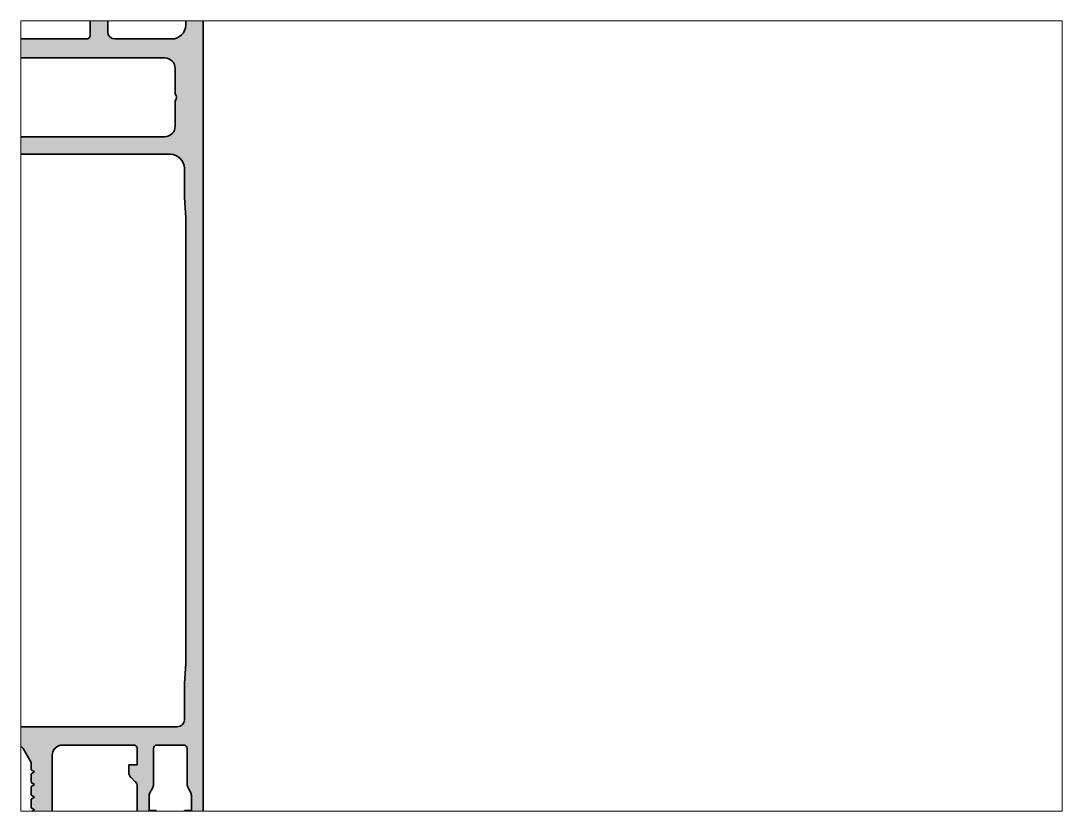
# Paper-space layout 'CatXmedia Arial 1zu2' of a CAD drawing. Header units: millimetres. Extents: x 26 to 231, y 20 to 176.
# The model-space entities are those that its viewports show. They can reach past a viewport. Long polylines and large blocks are cut down to what shows.
import ezdxf

# ---------------------------------------------------------------- set-up
doc = ezdxf.new("R2010")
doc.units = ezdxf.units.MM
doc.layers.get('0').update_dxf_attribs({"color": 18, "true_color": 0x000000})
doc.layers.add('0S-Alu hatch', color=253, linetype='Continuous', lineweight=25, true_color=0xadadad)
doc.layers.add('S03_AL_Kontur', color=7, linetype='Continuous', lineweight=35, true_color=0xffffff)

msp = doc.modelspace()

# ---------------------------------------------------------------- hatches: boundary and pattern name
at = {"layer": '0S-Alu hatch', "extrusion": (0, 0, -1)}
h = msp.add_hatch(color=256, dxfattribs=at)
h.paths.add_polyline_path([(-5.9, 183), (-5.87, 183), (-5.84, 183), (-5.81, 183), (-5.77, 183.01), (-5.74, 183.01), (-5.71, 183.02), (-5.68, 183.03), (-5.64, 183.03), (-5.61, 183.04), (-5.58, 183.05), (-5.55, 183.06), (-5.52, 183.08), (-5.49, 183.09), (-5.46, 183.1), (-5.43, 183.12), (-5.4, 183.13), (-4.25, 183.8), (-2.75, 183.8), (-2.75, 183), (-2.25, 183), (-1.4, 183.85), (-1.39, 183.86), (-1.38, 183.87), (-1.37, 183.88), (-1.36, 183.89), (-1.36, 183.9), (-1.35, 183.91), (-1.34, 183.92), (-1.33, 183.93), (-1.33, 183.94), (-1.32, 183.95), (-1.32, 183.96), (-1.31, 183.97), (-1.3, 183.98), (-1.3, 183.99), (-1.29, 184), (-1.29, 184.02), (-1.28, 184.03), (-1.28, 184.04), (-1.28, 184.05), (-1.27, 184.06), (-1.27, 184.07), (-1.26, 184.09), (-1.26, 184.1), (-1.26, 184.11), (-1.26, 184.12), (-1.26, 184.13), (-1.25, 184.15), (-1.25, 184.16), (-1.25, 184.17), (-1.25, 184.18), (-1.25, 184.2), (-1.25, 184.21), (-1.25, 185), (-1.25, 185.02), (-1.25, 185.04), (-1.25, 185.07), (-1.25, 185.09), (-1.26, 185.11), (-1.26, 185.14), (-1.26, 185.16), (-1.27, 185.18), (-1.27, 185.21), (-1.28, 185.23), (-1.28, 185.25), (-1.29, 185.28), (-1.3, 185.3), (-1.3, 185.32), (-1.31, 185.34), (-1.32, 185.37), (-1.33, 185.39), (-1.34, 185.41), (-1.35, 185.44), (-1.36, 185.46), (-1.37, 185.48), (-1.39, 185.5), (-1.4, 185.53), (-1.41, 185.55), (-1.43, 185.57), (-1.44, 185.59), (-1.46, 185.61), (-1.47, 185.63), (-1.49, 185.65), (-1.51, 185.67), (-1.52, 185.69), (-1.54, 185.71), (-1.56, 185.73), (-1.58, 185.74), (-1.6, 185.76), (-1.62, 185.78), (-1.64, 185.79), (-1.66, 185.81), (-1.68, 185.82), (-1.7, 185.84), (-1.72, 185.85), (-1.75, 185.86), (-1.77, 185.88), (-1.79, 185.89), (-1.81, 185.9), (-1.84, 185.91), (-1.86, 185.92), (-1.88, 185.93), (-1.91, 185.94), (-1.93, 185.95), (-1.95, 185.95), (-1.97, 185.96), (-2, 185.97), (-2.02, 185.97), (-2.04, 185.98), (-2.07, 185.98), (-2.09, 185.99), (-2.11, 185.99), (-2.14, 185.99), (-2.16, 186), (-2.18, 186), (-2.21, 186), (-2.23, 186), (-2.25, 186), (-35.25, 186), (-35.27, 186), (-35.29, 186), (-35.32, 186), (-35.34, 186), (-35.36, 185.99), (-35.39, 185.99), (-35.41, 185.99), (-35.43, 185.98), (-35.46, 185.98), (-35.48, 185.97), (-35.5, 185.97), (-35.53, 185.96), (-35.55, 185.95), (-35.57, 185.95), (-35.59, 185.94), (-35.62, 185.93), (-35.64, 185.92), (-35.66, 185.91), (-35.69, 185.9), (-35.71, 185.89), (-35.73, 185.88), (-35.75, 185.86), (-35.78, 185.85), (-35.8, 185.84), (-35.82, 185.82), (-35.84, 185.81), (-35.86, 185.79), (-35.88, 185.78), (-35.9, 185.76), (-35.92, 185.74), (-35.94, 185.73), (-35.96, 185.71), (-35.98, 185.69), (-35.99, 185.67), (-36.01, 185.65), (-36.03, 185.63), (-36.04, 185.61), (-36.06, 185.59), (-36.07, 185.57), (-36.09, 185.55), (-36.1, 185.53), (-36.11, 185.5), (-36.13, 185.48), (-36.14, 185.46), (-36.15, 185.44), (-36.16, 185.41), (-36.17, 185.39), (-36.18, 185.37), (-36.19, 185.34), (-36.2, 185.32), (-36.2, 185.3), (-36.21, 185.28), (-36.22, 185.25), (-36.22, 185.23), (-36.23, 185.21), (-36.23, 185.18), (-36.24, 185.16), (-36.24, 185.14), (-36.24, 185.11), (-36.25, 185.09), (-36.25, 185.07), (-36.25, 185.04), (-36.25, 185.02), (-36.25, 185), (-36.25, 6.5), (-36.25, 6.49), (-36.25, 6.48), (-36.25, 6.47), (-36.25, 6.46), (-36.25, 6.44), (-36.25, 6.43), (-36.24, 6.42), (-36.24, 6.41), (-36.24, 6.4), (-36.24, 6.39), (-36.23, 6.37), (-36.23, 6.36), (-36.23, 6.35), (-36.22, 6.34), (-36.22, 6.33), (-36.21, 6.32), (-36.21, 6.3), (-36.21, 6.29), (-36.2, 6.28), (-36.19, 6.27), (-36.19, 6.26), (-36.18, 6.25), (-36.18, 6.24), (-36.17, 6.23), (-36.16, 6.22), (-36.15, 6.21), (-36.15, 6.19), (-36.14, 6.18), (-36.13, 6.17), (-36.12, 6.17), (-36.11, 6.16), (-36.1, 6.15), (-36.09, 6.14), (-36.08, 6.13), (-36.08, 6.12), (-36.07, 6.11), (-36.06, 6.1), (-36.04, 6.1), (-36.03, 6.09), (-36.02, 6.08), (-36.01, 6.07), (-36, 6.07), (-35.99, 6.06), (-35.98, 6.06), (-35.97, 6.05), (-35.96, 6.04), (-35.95, 6.04), (-35.93, 6.04), (-35.92, 6.03), (-35.91, 6.03), (-35.9, 6.02), (-35.89, 6.02), (-35.88, 6.02), (-35.86, 6.01), (-35.85, 6.01), (-35.84, 6.01), (-35.83, 6.01), (-35.82, 6), (-35.81, 6), (-35.79, 6), (-35.78, 6), (-35.77, 6), (-35.76, 6), (-35.75, 6), (-34.05, 6), (-34.04, 6), (-34.03, 6), (-34.02, 6), (-34.01, 6), (-33.99, 6), (-33.98, 6), (-33.97, 6.01), (-33.96, 6.01), (-33.95, 6.01), (-33.94, 6.01), (-33.92, 6.02), (-33.91, 6.02), (-33.9, 6.02), (-33.89, 6.03), (-33.88, 6.03), (-33.87, 6.04), (-33.85, 6.04), (-33.84, 6.04), (-33.83, 6.05), (-33.82, 6.06), (-33.81, 6.06), (-33.8, 6.07), (-33.79, 6.07), (-33.78, 6.08), (-33.77, 6.09), (-33.76, 6.1), (-33.74, 6.1), (-33.73, 6.11), (-33.72, 6.12), (-33.72, 6.13), (-33.71, 6.14), (-33.7, 6.15), (-33.69, 6.16), (-33.68, 6.17), (-33.67, 6.17), (-33.66, 6.18), (-33.65, 6.19), (-33.65, 6.21), (-33.64, 6.22), (-33.63, 6.23), (-33.62, 6.24), (-33.62, 6.25), (-33.61, 6.26), (-33.61, 6.27), (-33.6, 6.28), (-33.59, 6.29), (-33.59, 6.3), (-33.59, 6.32), (-33.58, 6.33), (-33.58, 6.34), (-33.57, 6.35), (-33.57, 6.36), (-33.57, 6.37), (-33.56, 6.39), (-33.56, 6.4), (-33.56, 6.41), (-33.56, 6.42), (-33.55, 6.43), (-33.55, 6.44), (-33.55, 6.46), (-33.55, 6.47), (-33.55, 6.48), (-33.55, 6.49), (-33.55, 6.5), (-33.55, 7.2), (-34.55, 7.2), (-34.55, 9.32), (-34.55, 9.36), (-34.55, 9.39), (-34.55, 9.42), (-34.54, 9.45), (-34.54, 9.49), (-34.53, 9.52), (-34.52, 9.55), (-34.52, 9.58), (-34.51, 9.62), (-34.5, 9.65), (-34.49, 9.68), (-34.47, 9.71), (-34.46, 9.74), (-34.45, 9.77), (-34.43, 9.8), (-34.42, 9.82), (-34.08, 10.4), (-34.07, 10.43), (-34.05, 10.46), (-34.04, 10.49), (-34.03, 10.52), (-34.01, 10.55), (-34, 10.58), (-33.99, 10.61), (-33.98, 10.64), (-33.98, 10.67), (-33.97, 10.71), (-33.96, 10.74), (-33.96, 10.77), (-33.95, 10.8), (-33.95, 10.84), (-33.95, 10.87), (-33.95, 10.9), (-33.95, 16), (-33.95, 16.01), (-33.95, 16.02), (-33.95, 16.03), (-33.95, 16.04), (-33.95, 16.06), (-33.95, 16.07), (-33.94, 16.08), (-33.94, 16.09), (-33.94, 16.1), (-33.94, 16.11), (-33.93, 16.13), (-33.93, 16.14), (-33.93, 16.15), (-33.92, 16.16), (-33.92, 16.17), (-33.91, 16.18), (-33.91, 16.2), (-33.91, 16.21), (-33.9, 16.22), (-33.89, 16.23), (-33.89, 16.24), (-33.88, 16.25), (-33.88, 16.26), (-33.87, 16.27), (-33.86, 16.28), (-33.85, 16.29), (-33.85, 16.31), (-33.84, 16.32), (-33.83, 16.33), (-33.82, 16.33), (-33.81, 16.34), (-33.8, 16.35), (-33.79, 16.36), (-33.78, 16.37), (-33.78, 16.38), (-33.77, 16.39), (-33.76, 16.4), (-33.74, 16.4), (-33.73, 16.41), (-33.72, 16.42), (-33.71, 16.43), (-33.7, 16.43), (-33.69, 16.44), (-33.68, 16.44), (-33.67, 16.45), (-33.66, 16.46), (-33.65, 16.46), (-33.63, 16.46), (-33.62, 16.47), (-33.61, 16.47), (-33.6, 16.48), (-33.59, 16.48), (-33.58, 16.48), (-33.56, 16.49), (-33.55, 16.49), (-33.54, 16.49), (-33.53, 16.49), (-33.52, 16.5), (-33.51, 16.5), (-33.49, 16.5), (-33.48, 16.5), (-33.47, 16.5), (-33.46, 16.5), (-33.45, 16.5), (-29.65, 16.5), (-29.64, 16.5), (-29.63, 16.5), (-29.62, 16.5), (-29.61, 16.5), (-29.59, 16.5), (-29.58, 16.5), (-29.57, 16.49), (-29.56, 16.49), (-29.55, 16.49), (-29.54, 16.49), (-29.52, 16.48), (-29.51, 16.48), (-29.5, 16.48), (-29.49, 16.47), (-29.48, 16.47), (-29.47, 16.46), (-29.45, 16.46), (-29.44, 16.46), (-29.43, 16.45), (-29.42, 16.44), (-29.41, 16.44), (-29.4, 16.43), (-29.39, 16.43), (-29.38, 16.42), (-29.37, 16.41), (-29.36, 16.4), (-29.34, 16.4), (-29.33, 16.39), (-29.32, 16.38), (-29.32, 16.37), (-29.31, 16.36), (-29.3, 16.35), (-29.29, 16.34), (-29.28, 16.33), (-29.27, 16.33), (-29.26, 16.32), (-29.25, 16.31), (-29.25, 16.29), (-29.24, 16.28), (-29.23, 16.27), (-29.22, 16.26), (-29.22, 16.25), (-29.21, 16.24), (-29.21, 16.23), (-29.2, 16.22), (-29.19, 16.21), (-29.19, 16.2), (-29.19, 16.18), (-29.18, 16.17), (-29.18, 16.16), (-29.17, 16.15), (-29.17, 16.14), (-29.17, 16.13), (-29.16, 16.11), (-29.16, 16.1), (-29.16, 16.09), (-29.16, 16.08), (-29.15, 16.07), (-29.15, 16.06), (-29.15, 16.04), (-29.15, 16.03), (-29.15, 16.02), (-29.15, 16.01), (-29.15, 16), (-29.15, 10.88), (-29.15, 10.84), (-29.15, 10.81), (-29.15, 10.78), (-29.14, 10.75), (-29.14, 10.71), (-29.13, 10.68), (-29.12, 10.65), (-29.12, 10.62), (-29.11, 10.58), (-29.1, 10.55), (-29.09, 10.52), (-29.07, 10.49), (-29.06, 10.46), (-29.05, 10.43), (-29.03, 10.4), (-29.02, 10.38), (-28.68, 9.8), (-28.67, 9.77), (-28.65, 9.74), (-28.64, 9.71), (-28.63, 9.68), (-28.61, 9.65), (-28.6, 9.62), (-28.59, 9.59), (-28.58, 9.56), (-28.58, 9.53), (-28.57, 9.49), (-28.56, 9.46), (-28.56, 9.43), (-28.55, 9.4), (-28.55, 9.36), (-28.55, 9.33), (-28.55, 9.3), (-28.55, 7.2), (-29.55, 7.2), (-29.55, 6.5), (-29.55, 6.49), (-29.55, 6.48), (-29.55, 6.47), (-29.55, 6.46), (-29.55, 6.44), (-29.55, 6.43), (-29.54, 6.42), (-29.54, 6.41), (-29.54, 6.4), (-29.54, 6.39), (-29.53, 6.37), (-29.53, 6.36), (-29.53, 6.35), (-29.52, 6.34), (-29.52, 6.33), (-29.51, 6.32), (-29.51, 6.3), (-29.51, 6.29), (-29.5, 6.28), (-29.49, 6.27), (-29.49, 6.26), (-29.48, 6.25), (-29.48, 6.24), (-29.47, 6.23), (-29.46, 6.22), (-29.45, 6.21), (-29.45, 6.19), (-29.44, 6.18), (-29.43, 6.17), (-29.42, 6.17), (-29.41, 6.16), (-29.4, 6.15), (-29.39, 6.14), (-29.38, 6.13), (-29.38, 6.12), (-29.37, 6.11), (-29.36, 6.1), (-29.34, 6.1), (-29.33, 6.09), (-29.32, 6.08), (-29.31, 6.07), (-29.3, 6.07), (-29.29, 6.06), (-29.28, 6.06), (-29.27, 6.05), (-29.26, 6.04), (-29.25, 6.04), (-29.23, 6.04), (-29.22, 6.03), (-29.21, 6.03), (-29.2, 6.02), (-29.19, 6.02), (-29.18, 6.02), (-29.16, 6.01), (-29.15, 6.01), (-29.14, 6.01), (-29.13, 6.01), (-29.12, 6), (-29.11, 6), (-29.09, 6), (-29.08, 6), (-29.07, 6), (-29.06, 6), (-29.05, 6), (-27.35, 6), (-27.34, 6), (-27.33, 6), (-27.32, 6), (-27.31, 6), (-27.29, 6), (-27.28, 6), (-27.27, 6.01), (-27.26, 6.01), (-27.25, 6.01), (-27.24, 6.01), (-27.22, 6.02), (-27.21, 6.02), (-27.2, 6.02), (-27.19, 6.03), (-27.18, 6.03), (-27.17, 6.04), (-27.15, 6.04), (-27.14, 6.04), (-27.13, 6.05), (-27.12, 6.06), (-27.11, 6.06), (-27.1, 6.07), (-27.09, 6.07), (-27.08, 6.08), (-27.07, 6.09), (-27.06, 6.1), (-27.04, 6.1), (-27.03, 6.11), (-27.02, 6.12), (-27.02, 6.13), (-27.01, 6.14), (-27, 6.15), (-26.99, 6.16), (-26.98, 6.17), (-26.97, 6.17), (-26.96, 6.18), (-26.95, 6.19), (-26.95, 6.21), (-26.94, 6.22), (-26.93, 6.23), (-26.92, 6.24), (-26.92, 6.25), (-26.91, 6.26), (-26.91, 6.27), (-26.9, 6.28), (-26.89, 6.29), (-26.89, 6.3), (-26.89, 6.32), (-26.88, 6.33), (-26.88, 6.34), (-26.87, 6.35), (-26.87, 6.36), (-26.87, 6.37), (-26.86, 6.39), (-26.86, 6.4), (-26.86, 6.41), (-26.86, 6.42), (-26.85, 6.43), (-26.85, 6.44), (-26.85, 6.46), (-26.85, 6.47), (-26.85, 6.48), (-26.85, 6.49), (-26.85, 6.5), (-26.85, 10.59), (-26.85, 10.61), (-26.85, 10.63), (-26.85, 10.66), (-26.85, 10.68), (-26.84, 10.71), (-26.84, 10.73), (-26.84, 10.75), (-26.83, 10.78), (-26.83, 10.8), (-26.82, 10.83), (-26.81, 10.85), (-26.81, 10.87), (-26.8, 10.9), (-26.79, 10.92), (-26.78, 10.95), (-26.77, 10.97), (-26.76, 10.99), (-26.75, 11.01), (-26.74, 11.04), (-26.73, 11.06), (-26.72, 11.08), (-26.71, 11.1), (-26.69, 11.12), (-26.68, 11.14), (-26.67, 11.16), (-26.65, 11.18), (-26.64, 11.2), (-26.62, 11.22), (-26.61, 11.24), (-26.59, 11.26), (-26.57, 11.28), (-26.56, 11.29), (-25.94, 11.91), (-25.93, 11.92), (-25.91, 11.94), (-25.89, 11.96), (-25.88, 11.98), (-25.86, 12), (-25.85, 12.02), (-25.83, 12.04), (-25.82, 12.06), (-25.81, 12.08), (-25.79, 12.1), (-25.78, 12.12), (-25.77, 12.14), (-25.76, 12.16), (-25.75, 12.19), (-25.74, 12.21), (-25.73, 12.23), (-25.72, 12.25), (-25.71, 12.28), (-25.7, 12.3), (-25.69, 12.33), (-25.69, 12.35), (-25.68, 12.37), (-25.67, 12.4), (-25.67, 12.42), (-25.66, 12.45), (-25.66, 12.47), (-25.66, 12.49), (-25.65, 12.52), (-25.65, 12.54), (-25.65, 12.57), (-25.65, 12.59), (-25.65, 12.61), (-25.65, 13.7), (-26.85, 13.7), (-26.85, 16), (-26.85, 16.01), (-26.85, 16.02), (-26.85, 16.03), (-26.85, 16.04), (-26.85, 16.06), (-26.85, 16.07), (-26.84, 16.08), (-26.84, 16.09), (-26.84, 16.1), (-26.84, 16.11), (-26.83, 16.13), (-26.83, 16.14), (-26.83, 16.15), (-26.82, 16.16), (-26.82, 16.17), (-26.81, 16.18), (-26.81, 16.2), (-26.81, 16.21), (-26.8, 16.22), (-26.79, 16.23), (-26.79, 16.24), (-26.78, 16.25), (-26.78, 16.26), (-26.77, 16.27), (-26.76, 16.28), (-26.75, 16.29), (-26.75, 16.31), (-26.74, 16.32), (-26.73, 16.33), (-26.72, 16.33), (-26.71, 16.34), (-26.7, 16.35), (-26.69, 16.36), (-26.68, 16.37), (-26.68, 16.38), (-26.67, 16.39), (-26.66, 16.4), (-26.64, 16.4), (-26.63, 16.41), (-26.62, 16.42), (-26.61, 16.43), (-26.6, 16.43), (-26.59, 16.44), (-26.58, 16.44), (-26.57, 16.45), (-26.56, 16.46), (-26.55, 16.46), (-26.53, 16.46), (-26.52, 16.47), (-26.51, 16.47), (-26.5, 16.48), (-26.49, 16.48), (-26.48, 16.48), (-26.46, 16.49), (-26.45, 16.49), (-26.44, 16.49), (-26.43, 16.49), (-26.42, 16.5), (-26.41, 16.5), (-26.39, 16.5), (-26.38, 16.5), (-26.37, 16.5), (-26.36, 16.5), (-26.35, 16.5), (-16.25, 16.5), (-16.22, 16.5), (-16.18, 16.5), (-16.15, 16.5), (-16.12, 16.49), (-16.08, 16.49), (-16.05, 16.49), (-16.01, 16.48), (-15.98, 16.47), (-15.94, 16.47), (-15.91, 16.46), (-15.87, 16.45), (-15.84, 16.44), (-15.8, 16.43), (-15.77, 16.42), (-15.73, 16.41), (-15.7, 16.39), (-15.66, 16.38), (-15.63, 16.37), (-15.59, 16.35), (-15.56, 16.33), (-15.53, 16.31), (-15.49, 16.3), (-15.46, 16.28), (-15.43, 16.26), (-15.4, 16.23), (-15.37, 16.21), (-15.33, 16.19), (-15.3, 16.16), (-15.27, 16.14), (-15.25, 16.11), (-15.22, 16.09), (-15.19, 16.06), (-15.16, 16.03), (-15.14, 16), (-15.11, 15.98), (-15.09, 15.95), (-15.06, 15.92), (-15.04, 15.88), (-15.02, 15.85), (-14.99, 15.82), (-14.97, 15.79), (-14.95, 15.76), (-14.94, 15.72), (-14.92, 15.69), (-14.9, 15.66), (-14.88, 15.62), (-14.87, 15.59), (-14.86, 15.55), (-14.84, 15.52), (-14.83, 15.48), (-14.82, 15.45), (-14.81, 15.41), (-14.8, 15.38), (-14.79, 15.34), (-14.78, 15.31), (-14.78, 15.27), (-14.77, 15.24), (-14.76, 15.2), (-14.76, 15.17), (-14.76, 15.13), (-14.75, 15.1), (-14.75, 15.07), (-14.75, 15.03), (-14.75, 15), (-14.75, 0.3), (-14.75, 0.29), (-14.75, 0.29), (-14.75, 0.28), (-14.75, 0.27), (-14.75, 0.27), (-14.75, 0.26), (-14.75, 0.25), (-14.74, 0.25), (-14.74, 0.24), (-14.74, 0.23), (-14.74, 0.22), (-14.74, 0.22), (-14.74, 0.21), (-14.73, 0.2), (-14.73, 0.2), (-14.73, 0.19), (-14.73, 0.18), (-14.72, 0.18), (-14.72, 0.17), (-14.72, 0.16), (-14.71, 0.16), (-14.71, 0.15), (-14.71, 0.14), (-14.7, 0.14), (-14.7, 0.13), (-14.69, 0.12), (-14.69, 0.12), (-14.68, 0.11), (-14.68, 0.1), (-14.67, 0.1), (-14.67, 0.09), (-14.66, 0.09), (-14.66, 0.08), (-14.65, 0.08), (-14.65, 0.07), (-14.64, 0.07), (-14.63, 0.06), (-14.63, 0.06), (-14.62, 0.05), (-14.61, 0.05), (-14.61, 0.04), (-14.6, 0.04), (-14.59, 0.04), (-14.59, 0.03), (-14.58, 0.03), (-14.57, 0.03), (-14.57, 0.02), (-14.56, 0.02), (-14.55, 0.02), (-14.55, 0.02), (-14.54, 0.01), (-14.53, 0.01), (-14.53, 0.01), (-14.52, 0.01), (-14.51, 0.01), (-14.5, 0.01), (-14.5, 0), (-14.49, 0), (-14.48, 0), (-14.48, 0), (-14.47, 0), (-14.46, 0), (-14.46, 0), (-14.45, 0), (-13.25, 0), (-13.23, 0), (-13.21, 0), (-13.18, 0), (-13.16, 0), (-13.14, 0.01), (-13.11, 0.01), (-13.09, 0.01), (-13.07, 0.02), (-13.04, 0.02), (-13.02, 0.03), (-13, 0.03), (-12.97, 0.04), (-12.95, 0.05), (-12.93, 0.05), (-12.91, 0.06), (-12.88, 0.07), (-12.86, 0.08), (-12.84, 0.09), (-12.81, 0.1), (-12.79, 0.11), (-12.77, 0.12), (-12.75, 0.14), (-12.72, 0.15), (-12.7, 0.16), (-12.68, 0.18), (-12.66, 0.19), (-12.64, 0.21), (-12.62, 0.22), (-12.6, 0.24), (-12.58, 0.26), (-12.56, 0.27), (-12.54, 0.29), (-12.52, 0.31), (-12.51, 0.33), (-12.49, 0.35), (-12.47, 0.37), (-12.46, 0.39), (-12.44, 0.41), (-12.43, 0.43), (-12.41, 0.45), (-12.4, 0.47), (-12.39, 0.5), (-12.37, 0.52), (-12.36, 0.54), (-12.35, 0.56), (-12.34, 0.59), (-12.33, 0.61), (-12.32, 0.63), (-12.31, 0.66), (-12.3, 0.68), (-12.3, 0.7), (-12.29, 0.72), (-12.28, 0.75), (-12.28, 0.77), (-12.27, 0.79), (-12.27, 0.82), (-12.26, 0.84), (-12.26, 0.86), (-12.26, 0.89), (-12.25, 0.91), (-12.25, 0.93), (-12.25, 0.96), (-12.25, 0.98), (-12.25, 1), (-12.25, 3.7), (-11.75, 3.99), (-11.75, 5.21), (-12.25, 5.5), (-11.75, 5.79), (-11.75, 7.01), (-12.25, 7.3), (-11.75, 7.59), (-11.75, 8.81), (-12.25, 9.1), (-11.75, 9.39), (-11.75, 10.61), (-12.25, 10.9), (-11.75, 11.19), (-11.75, 12.41), (-12.25, 12.7), (-11.75, 12.99), (-11.75, 14.04), (-10.62, 16), (-10.6, 16.03), (-10.58, 16.05), (-10.56, 16.08), (-10.55, 16.11), (-10.53, 16.13), (-10.5, 16.16), (-10.48, 16.18), (-10.46, 16.2), (-10.44, 16.23), (-10.41, 16.25), (-10.39, 16.27), (-10.36, 16.29), (-10.33, 16.31), (-10.31, 16.33), (-10.28, 16.35), (-10.25, 16.37), (-10.22, 16.38), (-10.19, 16.4), (-10.16, 16.41), (-10.13, 16.42), (-10.1, 16.44), (-10.07, 16.45), (-10.04, 16.46), (-10, 16.47), (-9.97, 16.47), (-9.94, 16.48), (-9.91, 16.49), (-9.88, 16.49), (-9.84, 16.5), (-9.81, 16.5), (-9.78, 16.5), (-9.75, 16.5), (-9.72, 16.5), (-9.69, 16.5), (-9.66, 16.5), (-9.62, 16.49), (-9.59, 16.49), (-9.56, 16.48), (-9.53, 16.47), (-9.5, 16.47), (-9.46, 16.46), (-9.43, 16.45), (-9.4, 16.44), (-9.37, 16.42), (-9.34, 16.41), (-9.31, 16.4), (-9.28, 16.38), (-9.25, 16.37), (-9.22, 16.35), (-9.19, 16.33), (-9.17, 16.31), (-9.14, 16.29), (-9.11, 16.27), (-9.09, 16.25), (-9.06, 16.23), (-9.04, 16.2), (-9.02, 16.18), (-9, 16.16), (-8.97, 16.13), (-8.95, 16.11), (-8.94, 16.08), (-8.92, 16.05), (-8.9, 16.03), (-8.88, 16), (-7.75, 14.04), (-7.75, 12.09), (-7.25, 11.8), (-7.75, 11.51), (-7.75, 10.29), (-7.25, 10), (-7.75, 9.71), (-7.75, 8.49), (-7.25, 8.2), (-7.75, 7.91), (-7.75, 6.69), (-7.25, 6.4), (-7.75, 6.11), (-7.75, 4.89), (-7.25, 4.6), (-7.75, 4.31), (-7.75, 3.09), (-7.25, 2.8), (-7.25, 1), (-7.25, 0.98), (-7.25, 0.96), (-7.25, 0.93), (-7.25, 0.91), (-7.24, 0.89), (-7.24, 0.86), (-7.24, 0.84), (-7.23, 0.82), (-7.23, 0.79), (-7.22, 0.77), (-7.22, 0.75), (-7.21, 0.72), (-7.2, 0.7), (-7.2, 0.68), (-7.19, 0.66), (-7.18, 0.63), (-7.17, 0.61), (-7.16, 0.59), (-7.15, 0.56), (-7.14, 0.54), (-7.13, 0.52), (-7.11, 0.5), (-7.1, 0.47), (-7.09, 0.45), (-7.07, 0.43), (-7.06, 0.41), (-7.04, 0.39), (-7.03, 0.37), (-7.01, 0.35), (-6.99, 0.33), (-6.98, 0.31), (-6.96, 0.29), (-6.94, 0.27), (-6.92, 0.26), (-6.9, 0.24), (-6.88, 0.22), (-6.86, 0.21), (-6.84, 0.19), (-6.82, 0.18), (-6.8, 0.16), (-6.78, 0.15), (-6.75, 0.14), (-6.73, 0.12), (-6.71, 0.11), (-6.69, 0.1), (-6.66, 0.09), (-6.64, 0.08), (-6.62, 0.07), (-6.59, 0.06), (-6.57, 0.05), (-6.55, 0.05), (-6.53, 0.04), (-6.5, 0.03), (-6.48, 0.03), (-6.46, 0.02), (-6.43, 0.02), (-6.41, 0.01), (-6.39, 0.01), (-6.36, 0.01), (-6.34, 0), (-6.32, 0), (-6.29, 0), (-6.27, 0), (-6.25, 0), (-1.55, 0), (-1.54, 0), (-1.54, 0), (-1.53, 0), (-1.52, 0), (-1.52, 0), (-1.51, 0), (-1.5, 0), (-1.5, 0.01), (-1.49, 0.01), (-1.48, 0.01), (-1.47, 0.01), (-1.47, 0.01), (-1.46, 0.01), (-1.45, 0.02), (-1.45, 0.02), (-1.44, 0.02), (-1.43, 0.02), (-1.43, 0.03), (-1.42, 0.03), (-1.41, 0.03), (-1.41, 0.04), (-1.4, 0.04), (-1.39, 0.04), (-1.39, 0.05), (-1.38, 0.05), (-1.37, 0.06), (-1.37, 0.06), (-1.36, 0.07), (-1.35, 0.07), (-1.35, 0.08), (-1.34, 0.08), (-1.34, 0.09), (-1.33, 0.09), (-1.33, 0.1), (-1.32, 0.1), (-1.32, 0.11), (-1.31, 0.12), (-1.31, 0.12), (-1.3, 0.13), (-1.3, 0.14), (-1.29, 0.14), (-1.29, 0.15), (-1.29, 0.16), (-1.28, 0.16), (-1.28, 0.17), (-1.28, 0.18), (-1.27, 0.18), (-1.27, 0.19), (-1.27, 0.2), (-1.27, 0.2), (-1.26, 0.21), (-1.26, 0.22), (-1.26, 0.22), (-1.26, 0.23), (-1.26, 0.24), (-1.26, 0.25), (-1.25, 0.25), (-1.25, 0.26), (-1.25, 0.27), (-1.25, 0.27), (-1.25, 0.28), (-1.25, 0.29), (-1.25, 0.29), (-1.25, 0.3), (-1.25, 2.8), (-2.05, 3.6), (-2.65, 3.6), (-2.65, 2.4), (-5.25, 2.4), (-5.25, 6.85), (-5.25, 6.85), (-5.26, 6.85), (-5.26, 6.85), (-5.27, 6.86), (-5.27, 6.86), (-5.28, 6.86), (-5.28, 6.86), (-5.29, 6.86), (-5.29, 6.86), (-5.3, 6.87), (-5.3, 6.87), (-5.31, 6.87), (-5.31, 6.87), (-5.32, 6.88), (-5.32, 6.88), (-5.33, 6.88), (-5.33, 6.88), (-5.34, 6.89), (-5.34, 6.89), (-5.35, 6.89), (-5.35, 6.9), (-5.35, 6.9), (-5.36, 6.9), (-5.36, 6.91), (-5.37, 6.91), (-5.37, 6.92), (-5.38, 6.92), (-5.38, 6.92), (-5.38, 6.93), (-5.39, 6.93), (-5.39, 6.94), (-5.39, 6.94), (-5.4, 6.94), (-5.4, 6.95), (-5.4, 6.95), (-5.41, 6.96), (-5.41, 6.96), (-5.41, 6.97), (-5.42, 6.97), (-5.42, 6.98), (-5.42, 6.98), (-5.42, 6.99), (-5.43, 6.99), (-5.43, 7), (-5.43, 7), (-5.43, 7.01), (-5.43, 7.01), (-5.44, 7.02), (-5.44, 7.02), (-5.44, 7.03), (-5.44, 7.03), (-5.44, 7.04), (-5.44, 7.04), (-5.44, 7.05), (-5.45, 7.05), (-5.45, 7.06), (-5.45, 7.06), (-5.45, 7.07), (-5.45, 7.07), (-5.45, 7.08), (-5.45, 7.08), (-5.45, 7.09), (-5.45, 7.09), (-5.45, 7.1), (-5.45, 7.11), (-5.45, 7.11), (-5.45, 7.12), (-5.45, 7.12), (-5.45, 7.13), (-5.45, 7.13), (-5.45, 7.14), (-5.45, 7.14), (-5.45, 7.15), (-5.44, 7.15), (-5.44, 7.16), (-5.44, 7.16), (-5.44, 7.17), (-5.44, 7.17), (-5.44, 7.18), (-5.44, 7.18), (-5.43, 7.19), (-5.43, 7.19), (-5.43, 7.2), (-5.43, 7.2), (-5.43, 7.21), (-5.42, 7.21), (-5.42, 7.22), (-5.42, 7.22), (-5.42, 7.23), (-5.41, 7.23), (-5.41, 7.24), (-5.41, 7.24), (-5.4, 7.25), (-5.4, 7.25), (-5.4, 7.26), (-5.39, 7.26), (-5.39, 7.26), (-5.39, 7.27), (-5.38, 7.27), (-5.38, 7.28), (-5.38, 7.28), (-5.37, 7.28), (-5.37, 7.29), (-5.36, 7.29), (-5.36, 7.3), (-5.35, 7.3), (-5.35, 7.3), (-5.35, 7.31), (-5.34, 7.31), (-5.34, 7.31), (-5.33, 7.32), (-5.33, 7.32), (-5.32, 7.32), (-5.32, 7.32), (-5.31, 7.33), (-5.31, 7.33), (-5.3, 7.33), (-5.3, 7.33), (-5.29, 7.34), (-5.29, 7.34), (-5.28, 7.34), (-5.28, 7.34), (-5.27, 7.34), (-5.27, 7.34), (-5.26, 7.35), (-5.26, 7.35), (-5.25, 7.35), (-5.25, 7.35), (-5.25, 11.8), (-2.65, 11.8), (-2.65, 10.6), (-2.05, 10.6), (-1.25, 11.4), (-1.25, 27.1), (-1.26, 27.11), (-1.27, 27.12), (-1.28, 27.14), (-1.29, 27.15), (-1.3, 27.16), (-1.31, 27.17), (-1.32, 27.19), (-1.33, 27.2), (-1.34, 27.21), (-1.35, 27.23), (-1.36, 27.24), (-1.36, 27.26), (-1.37, 27.27), (-1.38, 27.29), (-1.39, 27.31), (-1.39, 27.32), (-1.4, 27.34), (-1.41, 27.35), (-1.41, 27.37), (-1.42, 27.39), (-1.42, 27.4), (-1.43, 27.42), (-1.43, 27.44), (-1.44, 27.46), (-1.44, 27.47), (-1.44, 27.49), (-1.44, 27.51), (-1.45, 27.53), (-1.45, 27.55), (-1.45, 27.56), (-1.45, 27.58), (-1.45, 27.6), (-1.45, 27.62), (-1.45, 27.64), (-1.45, 27.65), (-1.45, 27.67), (-1.44, 27.69), (-1.44, 27.71), (-1.44, 27.73), (-1.44, 27.74), (-1.43, 27.76), (-1.43, 27.78), (-1.42, 27.8), (-1.42, 27.81), (-1.41, 27.83), (-1.41, 27.85), (-1.4, 27.86), (-1.39, 27.88), (-1.39, 27.89), (-1.38, 27.91), (-1.37, 27.93), (-1.36, 27.94), (-1.36, 27.96), (-1.35, 27.97), (-1.34, 27.99), (-1.33, 28), (-1.32, 28.01), (-1.31, 28.03), (-1.3, 28.04), (-1.29, 28.05), (-1.28, 28.06), (-1.27, 28.08), (-1.26, 28.09), (-1.25, 28.1), (-1.25, 30), (-1.26, 30.01), (-1.27, 30.02), (-1.28, 30.04), (-1.29, 30.05), (-1.3, 30.06), (-1.31, 30.07), (-1.32, 30.09), (-1.33, 30.1), (-1.34, 30.11), (-1.35, 30.13), (-1.36, 30.14), (-1.36, 30.16), (-1.37, 30.17), (-1.38, 30.19), (-1.39, 30.21), (-1.39, 30.22), (-1.4, 30.24), (-1.41, 30.25), (-1.41, 30.27), (-1.42, 30.29), (-1.42, 30.3), (-1.43, 30.32), (-1.43, 30.34), (-1.44, 30.36), (-1.44, 30.37), (-1.44, 30.39), (-1.44, 30.41), (-1.45, 30.43), (-1.45, 30.45), (-1.45, 30.46), (-1.45, 30.48), (-1.45, 30.5), (-1.45, 30.52), (-1.45, 30.54), (-1.45, 30.55), (-1.45, 30.57), (-1.44, 30.59), (-1.44, 30.61), (-1.44, 30.63), (-1.44, 30.64), (-1.43, 30.66), (-1.43, 30.68), (-1.42, 30.7), (-1.42, 30.71), (-1.41, 30.73), (-1.41, 30.75), (-1.4, 30.76), (-1.39, 30.78), (-1.39, 30.79), (-1.38, 30.81), (-1.37, 30.83), (-1.36, 30.84), (-1.36, 30.86), (-1.35, 30.87), (-1.34, 30.89), (-1.33, 30.9), (-1.32, 30.91), (-1.31, 30.93), (-1.3, 30.94), (-1.29, 30.95), (-1.28, 30.96), (-1.27, 30.98), (-1.26, 30.99), (-1.25, 31), (-1.25, 91.5), (-1.26, 91.51), (-1.27, 91.52), (-1.28, 91.54), (-1.29, 91.55), (-1.3, 91.56), (-1.31, 91.57), (-1.32, 91.59), (-1.33, 91.6), (-1.34, 91.61), (-1.35, 91.63), (-1.36, 91.64), (-1.36, 91.66), (-1.37, 91.67), (-1.38, 91.69), (-1.39, 91.71), (-1.39, 91.72), (-1.4, 91.74), (-1.41, 91.75), (-1.41, 91.77), (-1.42, 91.79), (-1.42, 91.8), (-1.43, 91.82), (-1.43, 91.84), (-1.44, 91.86), (-1.44, 91.87), (-1.44, 91.89), (-1.44, 91.91), (-1.45, 91.93), (-1.45, 91.95), (-1.45, 91.96), (-1.45, 91.98), (-1.45, 92), (-1.45, 92.02), (-1.45, 92.04), (-1.45, 92.05), (-1.45, 92.07), (-1.44, 92.09), (-1.44, 92.11), (-1.44, 92.13), (-1.44, 92.14), (-1.43, 92.16), (-1.43, 92.18), (-1.42, 92.2), (-1.42, 92.21), (-1.41, 92.23), (-1.41, 92.25), (-1.4, 92.26), (-1.39, 92.28), (-1.39, 92.29), (-1.38, 92.31), (-1.37, 92.33), (-1.36, 92.34), (-1.36, 92.36), (-1.35, 92.37), (-1.34, 92.39), (-1.33, 92.4), (-1.32, 92.41), (-1.31, 92.43), (-1.3, 92.44), (-1.29, 92.45), (-1.28, 92.46), (-1.27, 92.48), (-1.26, 92.49), (-1.25, 92.5), (-1.25, 101.79), (-1.25, 101.8), (-1.25, 101.82), (-1.25, 101.83), (-1.25, 101.84), (-1.25, 101.85), (-1.26, 101.87), (-1.26, 101.88), (-1.26, 101.89), (-1.26, 101.9), (-1.26, 101.91), (-1.27, 101.93), (-1.27, 101.94), (-1.28, 101.95), (-1.28, 101.96), (-1.28, 101.97), (-1.29, 101.98), (-1.29, 102), (-1.3, 102.01), (-1.3, 102.02), (-1.31, 102.03), (-1.32, 102.04), (-1.32, 102.05), (-1.33, 102.06), (-1.33, 102.07), (-1.34, 102.08), (-1.35, 102.09), (-1.36, 102.1), (-1.36, 102.11), (-1.37, 102.12), (-1.38, 102.13), (-1.39, 102.14), (-1.4, 102.15), (-2.25, 103), (-2.75, 103), (-2.75, 102.2), (-4.25, 102.2), (-5.4, 102.87), (-5.43, 102.88), (-5.46, 102.9), (-5.49, 102.91), (-5.52, 102.92), (-5.55, 102.94), (-5.58, 102.95), (-5.61, 102.96), (-5.64, 102.97), (-5.68, 102.97), (-5.71, 102.98), (-5.74, 102.99), (-5.77, 102.99), (-5.81, 103), (-5.84, 103), (-5.87, 103), (-5.9, 103), (-30.75, 103), (-30.78, 103), (-30.82, 103), (-30.85, 103), (-30.88, 103.01), (-30.92, 103.01), (-30.95, 103.01), (-30.99, 103.02), (-31.02, 103.03), (-31.06, 103.03), (-31.09, 103.04), (-31.13, 103.05), (-31.16, 103.06), (-31.2, 103.07), (-31.23, 103.08), (-31.27, 103.09), (-31.3, 103.11), (-31.34, 103.12), (-31.37, 103.13), (-31.41, 103.15), (-31.44, 103.17), (-31.47, 103.19), (-31.51, 103.2), (-31.54, 103.22), (-31.57, 103.24), (-31.6, 103.27), (-31.63, 103.29), (-31.67, 103.31), (-31.7, 103.34), (-31.73, 103.36), (-31.75, 103.39), (-31.78, 103.41), (-31.81, 103.44), (-31.84, 103.47), (-31.86, 103.5), (-31.89, 103.52), (-31.91, 103.55), (-31.94, 103.58), (-31.96, 103.62), (-31.98, 103.65), (-32.01, 103.68), (-32.03, 103.71), (-32.05, 103.74), (-32.06, 103.78), (-32.08, 103.81), (-32.1, 103.84), (-32.12, 103.88), (-32.13, 103.91), (-32.14, 103.95), (-32.16, 103.98), (-32.17, 104.02), (-32.18, 104.05), (-32.19, 104.09), (-32.2, 104.12), (-32.21, 104.16), (-32.22, 104.19), (-32.22, 104.23), (-32.23, 104.26), (-32.24, 104.3), (-32.24, 104.33), (-32.24, 104.37), (-32.25, 104.4), (-32.25, 104.43), (-32.25, 104.47), (-32.25, 104.5), (-32.25, 108.1), (-32.26, 108.11), (-32.27, 108.12), (-32.28, 108.14), (-32.29, 108.15), (-32.3, 108.16), (-32.31, 108.17), (-32.32, 108.19), (-32.33, 108.2), (-32.34, 108.21), (-32.35, 108.23), (-32.36, 108.24), (-32.36, 108.26), (-32.37, 108.27), (-32.38, 108.29), (-32.39, 108.31), (-32.39, 108.32), (-32.4, 108.34), (-32.41, 108.35), (-32.41, 108.37), (-32.42, 108.39), (-32.42, 108.4), (-32.43, 108.42), (-32.43, 108.44), (-32.44, 108.46), (-32.44, 108.47), (-32.44, 108.49), (-32.44, 108.51), (-32.45, 108.53), (-32.45, 108.55), (-32.45, 108.56), (-32.45, 108.58), (-32.45, 108.6), (-32.45, 108.62), (-32.45, 108.64), (-32.45, 108.65), (-32.45, 108.67), (-32.44, 108.69), (-32.44, 108.71), (-32.44, 108.73), (-32.44, 108.74), (-32.43, 108.76), (-32.43, 108.78), (-32.42, 108.8), (-32.42, 108.81), (-32.41, 108.83), (-32.41, 108.85), (-32.4, 108.86), (-32.39, 108.88), (-32.39, 108.89), (-32.38, 108.91), (-32.37, 108.93), (-32.36, 108.94), (-32.36, 108.96), (-32.35, 108.97), (-32.34, 108.99), (-32.33, 109), (-32.32, 109.01), (-32.31, 109.03), (-32.3, 109.04), (-32.29, 109.05), (-32.28, 109.06), (-32.27, 109.08), (-32.26, 109.09), (-32.25, 109.1), (-32.25, 112.7), (-32.25, 112.73), (-32.25, 112.77), (-32.25, 112.8), (-32.24, 112.83), (-32.24, 112.87), (-32.24, 112.9), (-32.23, 112.94), (-32.22, 112.97), (-32.22, 113.01), (-32.21, 113.04), (-32.2, 113.08), (-32.19, 113.11), (-32.18, 113.15), (-32.17, 113.18), (-32.16, 113.22), (-32.14, 113.25), (-32.13, 113.29), (-32.12, 113.32), (-32.1, 113.36), (-32.08, 113.39), (-32.06, 113.42), (-32.05, 113.46), (-32.03, 113.49), (-32.01, 113.52), (-31.98, 113.55), (-31.96, 113.58), (-31.94, 113.62), (-31.91, 113.65), (-31.89, 113.68), (-31.86, 113.7), (-31.84, 113.73), (-31.81, 113.76), (-31.78, 113.79), (-31.75, 113.81), (-31.73, 113.84), (-31.7, 113.86), (-31.67, 113.89), (-31.63, 113.91), (-31.6, 113.93), (-31.57, 113.96), (-31.54, 113.98), (-31.51, 114), (-31.47, 114.01), (-31.44, 114.03), (-31.41, 114.05), (-31.37, 114.07), (-31.34, 114.08), (-31.3, 114.09), (-31.27, 114.11), (-31.23, 114.12), (-31.2, 114.13), (-31.16, 114.14), (-31.13, 114.15), (-31.09, 114.16), (-31.06, 114.17), (-31.02, 114.17), (-30.99, 114.18), (-30.95, 114.19), (-30.92, 114.19), (-30.88, 114.19), (-30.85, 114.2), (-30.82, 114.2), (-30.78, 114.2), (-30.75, 114.2), (-5.9, 114.2), (-5.87, 114.2), (-5.84, 114.2), (-5.81, 114.2), (-5.77, 114.21), (-5.74, 114.21), (-5.71, 114.22), (-5.68, 114.23), (-5.64, 114.23), (-5.61, 114.24), (-5.58, 114.25), (-5.55, 114.26), (-5.52, 114.28), (-5.49, 114.29), (-5.46, 114.3), (-5.43, 114.32), (-5.4, 114.33), (-4.25, 115), (-2.75, 115), (-2.75, 114.2), (-2.25, 114.2), (-1.4, 115.05), (-1.39, 115.06), (-1.38, 115.07), (-1.37, 115.08), (-1.36, 115.09), (-1.36, 115.1), (-1.35, 115.11), (-1.34, 115.12), (-1.33, 115.13), (-1.33, 115.14), (-1.32, 115.15), (-1.32, 115.16), (-1.31, 115.17), (-1.3, 115.18), (-1.3, 115.19), (-1.29, 115.2), (-1.29, 115.22), (-1.28, 115.23), (-1.28, 115.24), (-1.28, 115.25), (-1.27, 115.26), (-1.27, 115.27), (-1.26, 115.29), (-1.26, 115.3), (-1.26, 115.31), (-1.26, 115.32), (-1.26, 115.33), (-1.25, 115.35), (-1.25, 115.36), (-1.25, 115.37), (-1.25, 115.38), (-1.25, 115.4), (-1.25, 115.41), (-1.25, 116.4), (-1.25, 116.41), (-1.25, 116.42), (-1.25, 116.43), (-1.25, 116.44), (-1.25, 116.46), (-1.25, 116.47), (-1.26, 116.48), (-1.26, 116.49), (-1.26, 116.5), (-1.26, 116.51), (-1.27, 116.53), (-1.27, 116.54), (-1.27, 116.55), (-1.28, 116.56), (-1.28, 116.57), (-1.29, 116.58), (-1.29, 116.6), (-1.29, 116.61), (-1.3, 116.62), (-1.31, 116.63), (-1.31, 116.64), (-1.32, 116.65), (-1.32, 116.66), (-1.33, 116.67), (-1.34, 116.68), (-1.35, 116.69), (-1.35, 116.71), (-1.36, 116.72), (-1.37, 116.73), (-1.38, 116.73), (-1.39, 116.74), (-1.4, 116.75), (-1.41, 116.76), (-1.42, 116.77), (-1.42, 116.78), (-1.43, 116.79), (-1.44, 116.8), (-1.46, 116.8), (-1.47, 116.81), (-1.48, 116.82), (-1.49, 116.83), (-1.5, 116.83), (-1.51, 116.84), (-1.52, 116.84), (-1.53, 116.85), (-1.54, 116.86), (-1.55, 116.86), (-1.57, 116.86), (-1.58, 116.87), (-1.59, 116.87), (-1.6, 116.88), (-1.61, 116.88), (-1.62, 116.88), (-1.64, 116.89), (-1.65, 116.89), (-1.66, 116.89), (-1.67, 116.89), (-1.68, 116.9), (-1.69, 116.9), (-1.71, 116.9), (-1.72, 116.9), (-1.73, 116.9), (-1.74, 116.9), (-1.75, 116.9), (-19.65, 116.9), (-19.66, 116.9), (-19.67, 116.9), (-19.68, 116.9), (-19.69, 116.9), (-19.71, 116.9), (-19.72, 116.9), (-19.73, 116.91), (-19.74, 116.91), (-19.75, 116.91), (-19.76, 116.91), (-19.78, 116.92), (-19.79, 116.92), (-19.8, 116.92), (-19.81, 116.93), (-19.82, 116.93), (-19.83, 116.94), (-19.85, 116.94), (-19.86, 116.94), (-19.87, 116.95), (-19.88, 116.96), (-19.89, 116.96), (-19.9, 116.97), (-19.91, 116.97), (-19.92, 116.98), (-19.93, 116.99), (-19.94, 117), (-19.96, 117), (-19.97, 117.01), (-19.98, 117.02), (-19.98, 117.03), (-19.99, 117.04), (-20, 117.05), (-20.01, 117.06), (-20.02, 117.07), (-20.03, 117.07), (-20.04, 117.08), (-20.05, 117.09), (-20.05, 117.11), (-20.06, 117.12), (-20.07, 117.13), (-20.08, 117.14), (-20.08, 117.15), (-20.09, 117.16), (-20.09, 117.17), (-20.1, 117.18), (-20.11, 117.19), (-20.11, 117.2), (-20.11, 117.22), (-20.12, 117.23), (-20.12, 117.24), (-20.13, 117.25), (-20.13, 117.26), (-20.13, 117.27), (-20.14, 117.29), (-20.14, 117.3), (-20.14, 117.31), (-20.14, 117.32), (-20.15, 117.33), (-20.15, 117.34), (-20.15, 117.36), (-20.15, 117.37), (-20.15, 117.38), (-20.15, 117.39), (-20.15, 117.4), (-20.15, 124.9), (-20.16, 124.91), (-20.17, 124.92), (-20.18, 124.94), (-20.19, 124.95), (-20.2, 124.96), (-20.21, 124.97), (-20.22, 124.99), (-20.23, 125), (-20.24, 125.01), (-20.25, 125.03), (-20.26, 125.04), (-20.26, 125.06), (-20.27, 125.07), (-20.28, 125.09), (-20.29, 125.11), (-20.29, 125.12), (-20.3, 125.14), (-20.31, 125.15), (-20.31, 125.17), (-20.32, 125.19), (-20.32, 125.2), (-20.33, 125.22), (-20.33, 125.24), (-20.34, 125.26), (-20.34, 125.27), (-20.34, 125.29), (-20.34, 125.31), (-20.35, 125.33), (-20.35, 125.35), (-20.35, 125.36), (-20.35, 125.38), (-20.35, 125.4), (-20.35, 125.42), (-20.35, 125.44), (-20.35, 125.45), (-20.35, 125.47), (-20.34, 125.49), (-20.34, 125.51), (-20.34, 125.53), (-20.34, 125.54), (-20.33, 125.56), (-20.33, 125.58), (-20.32, 125.6), (-20.32, 125.61), (-20.31, 125.63), (-20.31, 125.65), (-20.3, 125.66), (-20.29, 125.68), (-20.29, 125.69), (-20.28, 125.71), (-20.27, 125.73), (-20.26, 125.74), (-20.26, 125.76), (-20.25, 125.77), (-20.24, 125.79), (-20.23, 125.8), (-20.22, 125.81), (-20.21, 125.83), (-20.2, 125.84), (-20.19, 125.85), (-20.18, 125.86), (-20.17, 125.88), (-20.16, 125.89), (-20.15, 125.9), (-20.15, 160.1), (-20.16, 160.11), (-20.17, 160.12), (-20.18, 160.14), (-20.19, 160.15), (-20.2, 160.16), (-20.21, 160.17), (-20.22, 160.19), (-20.23, 160.2), (-20.24, 160.21), (-20.25, 160.23), (-20.26, 160.24), (-20.26, 160.26), (-20.27, 160.27), (-20.28, 160.29), (-20.29, 160.31), (-20.29, 160.32), (-20.3, 160.34), (-20.31, 160.35), (-20.31, 160.37), (-20.32, 160.39), (-20.32, 160.4), (-20.33, 160.42), (-20.33, 160.44), (-20.34, 160.46), (-20.34, 160.47), (-20.34, 160.49), (-20.34, 160.51), (-20.35, 160.53), (-20.35, 160.55), (-20.35, 160.56), (-20.35, 160.58), (-20.35, 160.6), (-20.35, 160.62), (-20.35, 160.64), (-20.35, 160.65), (-20.35, 160.67), (-20.34, 160.69), (-20.34, 160.71), (-20.34, 160.73), (-20.34, 160.74), (-20.33, 160.76), (-20.33, 160.78), (-20.32, 160.8), (-20.32, 160.81), (-20.31, 160.83), (-20.31, 160.85), (-20.3, 160.86), (-20.29, 160.88), (-20.29, 160.89), (-20.28, 160.91), (-20.27, 160.93), (-20.26, 160.94), (-20.26, 160.96), (-20.25, 160.97), (-20.24, 160.99), (-20.23, 161), (-20.22, 161.01), (-20.21, 161.03), (-20.2, 161.04), (-20.19, 161.05), (-20.18, 161.06), (-20.17, 161.08), (-20.16, 161.09), (-20.15, 161.1), (-20.15, 168.6), (-20.15, 168.61), (-20.15, 168.62), (-20.15, 168.63), (-20.15, 168.64), (-20.15, 168.66), (-20.15, 168.67), (-20.14, 168.68), (-20.14, 168.69), (-20.14, 168.7), (-20.14, 168.71), (-20.13, 168.73), (-20.13, 168.74), (-20.13, 168.75), (-20.12, 168.76), (-20.12, 168.77), (-20.11, 168.78), (-20.11, 168.8), (-20.11, 168.81), (-20.1, 168.82), (-20.09, 168.83), (-20.09, 168.84), (-20.08, 168.85), (-20.08, 168.86), (-20.07, 168.87), (-20.06, 168.88), (-20.05, 168.89), (-20.05, 168.91), (-20.04, 168.92), (-20.03, 168.93), (-20.02, 168.93), (-20.01, 168.94), (-20, 168.95), (-19.99, 168.96), (-19.98, 168.97), (-19.98, 168.98), (-19.97, 168.99), (-19.96, 169), (-19.94, 169), (-19.93, 169.01), (-19.92, 169.02), (-19.91, 169.03), (-19.9, 169.03), (-19.89, 169.04), (-19.88, 169.04), (-19.87, 169.05), (-19.86, 169.06), (-19.85, 169.06), (-19.83, 169.06), (-19.82, 169.07), (-19.81, 169.07), (-19.8, 169.08), (-19.79, 169.08), (-19.78, 169.08), (-19.76, 169.09), (-19.75, 169.09), (-19.74, 169.09), (-19.73, 169.09), (-19.72, 169.1), (-19.71, 169.1), (-19.69, 169.1), (-19.68, 169.1), (-19.67, 169.1), (-19.66, 169.1), (-19.65, 169.1), (-1.75, 169.1), (-1.74, 169.1), (-1.73, 169.1), (-1.72, 169.1), (-1.71, 169.1), (-1.69, 169.1), (-1.68, 169.1), (-1.67, 169.11), (-1.66, 169.11), (-1.65, 169.11), (-1.64, 169.11), (-1.62, 169.12), (-1.61, 169.12), (-1.6, 169.12), (-1.59, 169.13), (-1.58, 169.13), (-1.57, 169.14), (-1.55, 169.14), (-1.54, 169.14), (-1.53, 169.15), (-1.52, 169.16), (-1.51, 169.16), (-1.5, 169.17), (-1.49, 169.17), (-1.48, 169.18), (-1.47, 169.19), (-1.46, 169.2), (-1.44, 169.2), (-1.43, 169.21), (-1.42, 169.22), (-1.42, 169.23), (-1.41, 169.24), (-1.4, 169.25), (-1.39, 169.26), (-1.38, 169.27), (-1.37, 169.27), (-1.36, 169.28), (-1.35, 169.29), (-1.35, 169.31), (-1.34, 169.32), (-1.33, 169.33), (-1.32, 169.34), (-1.32, 169.35), (-1.31, 169.36), (-1.31, 169.37), (-1.3, 169.38), (-1.29, 169.39), (-1.29, 169.4), (-1.29, 169.42), (-1.28, 169.43), (-1.28, 169.44), (-1.27, 169.45), (-1.27, 169.46), (-1.27, 169.47), (-1.26, 169.49), (-1.26, 169.5), (-1.26, 169.51), (-1.26, 169.52), (-1.25, 169.53), (-1.25, 169.54), (-1.25, 169.56), (-1.25, 169.57), (-1.25, 169.58), (-1.25, 169.59), (-1.25, 169.6), (-1.25, 170.59), (-1.25, 170.6), (-1.25, 170.62), (-1.25, 170.63), (-1.25, 170.64), (-1.25, 170.65), (-1.26, 170.67), (-1.26, 170.68), (-1.26, 170.69), (-1.26, 170.7), (-1.26, 170.71), (-1.27, 170.73), (-1.27, 170.74), (-1.28, 170.75), (-1.28, 170.76), (-1.28, 170.77), (-1.29, 170.78), (-1.29, 170.8), (-1.3, 170.81), (-1.3, 170.82), (-1.31, 170.83), (-1.32, 170.84), (-1.32, 170.85), (-1.33, 170.86), (-1.33, 170.87), (-1.34, 170.88), (-1.35, 170.89), (-1.36, 170.9), (-1.36, 170.91), (-1.37, 170.92), (-1.38, 170.93), (-1.39, 170.94), (-1.4, 170.95), (-2.25, 171.8), (-2.75, 171.8), (-2.75, 171), (-4.25, 171), (-5.4, 171.67), (-5.43, 171.68), (-5.46, 171.7), (-5.49, 171.71), (-5.52, 171.72), (-5.55, 171.74), (-5.58, 171.75), (-5.61, 171.76), (-5.64, 171.77), (-5.68, 171.77), (-5.71, 171.78), (-5.74, 171.79), (-5.77, 171.79), (-5.81, 171.8), (-5.84, 171.8), (-5.87, 171.8), (-5.9, 171.8), (-9.15, 171.8), (-9.15, 171.5), (-10.76, 171.5), (-10.77, 171.5), (-10.78, 171.5), (-10.79, 171.5), (-10.81, 171.5), (-10.82, 171.5), (-10.83, 171.5), (-10.84, 171.51), (-10.85, 171.51), (-10.86, 171.51), (-10.87, 171.51), (-10.88, 171.51), (-10.89, 171.52), (-10.9, 171.52), (-10.91, 171.52), (-10.92, 171.53), (-10.93, 171.53), (-11.59, 171.77), (-11.6, 171.77), (-11.61, 171.78), (-11.62, 171.78), (-11.63, 171.78), (-11.64, 171.79), (-11.65, 171.79), (-11.66, 171.79), (-11.68, 171.79), (-11.69, 171.79), (-11.7, 171.8), (-11.71, 171.8), (-11.72, 171.8), (-11.73, 171.8), (-11.74, 171.8), (-11.75, 171.8), (-11.76, 171.8), (-31.75, 171.8), (-31.78, 171.8), (-31.82, 171.8), (-31.85, 171.8), (-31.88, 171.81), (-31.92, 171.81), (-31.95, 171.81), (-31.99, 171.82), (-32.02, 171.83), (-32.06, 171.83), (-32.09, 171.84), (-32.13, 171.85), (-32.16, 171.86), (-32.2, 171.87), (-32.23, 171.88), (-32.27, 171.89), (-32.3, 171.91), (-32.34, 171.92), (-32.37, 171.93), (-32.41, 171.95), (-32.44, 171.97), (-32.47, 171.99), (-32.51, 172), (-32.54, 172.02), (-32.57, 172.04), (-32.6, 172.07), (-32.63, 172.09), (-32.67, 172.11), (-32.7, 172.14), (-32.73, 172.16), (-32.75, 172.19), (-32.78, 172.21), (-32.81, 172.24), (-32.84, 172.27), (-32.86, 172.3), (-32.89, 172.32), (-32.91, 172.35), (-32.94, 172.38), (-32.96, 172.42), (-32.98, 172.45), (-33.01, 172.48), (-33.03, 172.51), (-33.05, 172.54), (-33.06, 172.58), (-33.08, 172.61), (-33.1, 172.64), (-33.12, 172.68), (-33.13, 172.71), (-33.14, 172.75), (-33.16, 172.78), (-33.17, 172.82), (-33.18, 172.85), (-33.19, 172.89), (-33.2, 172.92), (-33.21, 172.96), (-33.22, 172.99), (-33.22, 173.03), (-33.23, 173.06), (-33.24, 173.1), (-33.24, 173.13), (-33.24, 173.17), (-33.25, 173.2), (-33.25, 173.23), (-33.25, 173.27), (-33.25, 173.3), (-33.25, 176.9), (-33.26, 176.91), (-33.27, 176.92), (-33.28, 176.94), (-33.29, 176.95), (-33.3, 176.96), (-33.31, 176.97), (-33.32, 176.99), (-33.33, 177), (-33.34, 177.01), (-33.35, 177.03), (-33.36, 177.04), (-33.36, 177.06), (-33.37, 177.07), (-33.38, 177.09), (-33.39, 177.11), (-33.39, 177.12), (-33.4, 177.14), (-33.41, 177.15), (-33.41, 177.17), (-33.42, 177.19), (-33.42, 177.2), (-33.43, 177.22), (-33.43, 177.24), (-33.44, 177.26), (-33.44, 177.27), (-33.44, 177.29), (-33.44, 177.31), (-33.45, 177.33), (-33.45, 177.35), (-33.45, 177.36), (-33.45, 177.38), (-33.45, 177.4), (-33.45, 177.42), (-33.45, 177.44), (-33.45, 177.45), (-33.45, 177.47), (-33.44, 177.49), (-33.44, 177.51), (-33.44, 177.53), (-33.44, 177.54), (-33.43, 177.56), (-33.43, 177.58), (-33.42, 177.6), (-33.42, 177.61), (-33.41, 177.63), (-33.41, 177.65), (-33.4, 177.66), (-33.39, 177.68), (-33.39, 177.69), (-33.38, 177.71), (-33.37, 177.73), (-33.36, 177.74), (-33.36, 177.76), (-33.35, 177.77), (-33.34, 177.79), (-33.33, 177.8), (-33.32, 177.81), (-33.31, 177.83), (-33.3, 177.84), (-33.29, 177.85), (-33.28, 177.86), (-33.27, 177.88), (-33.26, 177.89), (-33.25, 177.9), (-33.25, 181.5), (-33.25, 181.53), (-33.25, 181.57), (-33.25, 181.6), (-33.24, 181.63), (-33.24, 181.67), (-33.24, 181.7), (-33.23, 181.74), (-33.22, 181.77), (-33.22, 181.81), (-33.21, 181.84), (-33.2, 181.88), (-33.19, 181.91), (-33.18, 181.95), (-33.17, 181.98), (-33.16, 182.02), (-33.14, 182.05), (-33.13, 182.09), (-33.12, 182.12), (-33.1, 182.16), (-33.08, 182.19), (-33.06, 182.22), (-33.05, 182.26), (-33.03, 182.29), (-33.01, 182.32), (-32.98, 182.35), (-32.96, 182.38), (-32.94, 182.42), (-32.91, 182.45), (-32.89, 182.48), (-32.86, 182.5), (-32.84, 182.53), (-32.81, 182.56), (-32.78, 182.59), (-32.75, 182.61), (-32.73, 182.64), (-32.7, 182.66), (-32.67, 182.69), (-32.63, 182.71), (-32.6, 182.73), (-32.57, 182.76), (-32.54, 182.78), (-32.51, 182.8), (-32.47, 182.81), (-32.44, 182.83), (-32.41, 182.85), (-32.37, 182.87), (-32.34, 182.88), (-32.3, 182.89), (-32.27, 182.91), (-32.23, 182.92), (-32.2, 182.93), (-32.16, 182.94), (-32.13, 182.95), (-32.09, 182.96), (-32.06, 182.97), (-32.02, 182.97), (-31.99, 182.98), (-31.95, 182.99), (-31.92, 182.99), (-31.88, 182.99), (-31.85, 183), (-31.82, 183), (-31.78, 183), (-31.75, 183), (-11.76, 183), (-11.75, 183), (-11.74, 183), (-11.73, 183), (-11.72, 183), (-11.71, 183), (-11.7, 183), (-11.69, 183.01), (-11.68, 183.01), (-11.66, 183.01), (-11.65, 183.01), (-11.64, 183.01), (-11.63, 183.02), (-11.62, 183.02), (-11.61, 183.02), (-11.6, 183.03), (-11.59, 183.03), (-10.93, 183.27), (-10.92, 183.27), (-10.91, 183.28), (-10.9, 183.28), (-10.89, 183.28), (-10.88, 183.29), (-10.87, 183.29), (-10.86, 183.29), (-10.85, 183.29), (-10.84, 183.29), (-10.83, 183.3), (-10.82, 183.3), (-10.81, 183.3), (-10.79, 183.3), (-10.78, 183.3), (-10.77, 183.3), (-10.76, 183.3), (-9.15, 183.3), (-9.15, 183)], flags=0)
h.paths.add_polyline_path([(-23.65, 169.1), (-23.63, 169.1), (-23.61, 169.1), (-23.58, 169.1), (-23.56, 169.1), (-23.54, 169.09), (-23.51, 169.09), (-23.49, 169.09), (-23.47, 169.08), (-23.44, 169.08), (-23.42, 169.07), (-23.4, 169.07), (-23.37, 169.06), (-23.35, 169.05), (-23.33, 169.05), (-23.31, 169.04), (-23.28, 169.03), (-23.26, 169.02), (-23.24, 169.01), (-23.21, 169), (-23.19, 168.99), (-23.17, 168.98), (-23.15, 168.96), (-23.12, 168.95), (-23.1, 168.94), (-23.08, 168.92), (-23.06, 168.91), (-23.04, 168.89), (-23.02, 168.88), (-23, 168.86), (-22.98, 168.84), (-22.96, 168.83), (-22.94, 168.81), (-22.92, 168.79), (-22.91, 168.77), (-22.89, 168.75), (-22.87, 168.73), (-22.86, 168.71), (-22.84, 168.69), (-22.83, 168.67), (-22.81, 168.65), (-22.8, 168.63), (-22.79, 168.6), (-22.77, 168.58), (-22.76, 168.56), (-22.75, 168.54), (-22.74, 168.51), (-22.73, 168.49), (-22.72, 168.47), (-22.71, 168.44), (-22.7, 168.42), (-22.7, 168.4), (-22.69, 168.38), (-22.68, 168.35), (-22.68, 168.33), (-22.67, 168.31), (-22.67, 168.28), (-22.66, 168.26), (-22.66, 168.24), (-22.66, 168.21), (-22.65, 168.19), (-22.65, 168.17), (-22.65, 168.14), (-22.65, 168.12), (-22.65, 168.1), (-22.65, 117.9), (-22.65, 117.88), (-22.65, 117.86), (-22.65, 117.83), (-22.65, 117.81), (-22.66, 117.79), (-22.66, 117.76), (-22.66, 117.74), (-22.67, 117.72), (-22.67, 117.69), (-22.68, 117.67), (-22.68, 117.65), (-22.69, 117.62), (-22.7, 117.6), (-22.7, 117.58), (-22.71, 117.56), (-22.72, 117.53), (-22.73, 117.51), (-22.74, 117.49), (-22.75, 117.46), (-22.76, 117.44), (-22.77, 117.42), (-22.79, 117.4), (-22.8, 117.37), (-22.81, 117.35), (-22.83, 117.33), (-22.84, 117.31), (-22.86, 117.29), (-22.87, 117.27), (-22.89, 117.25), (-22.91, 117.23), (-22.92, 117.21), (-22.94, 117.19), (-22.96, 117.17), (-22.98, 117.16), (-23, 117.14), (-23.02, 117.12), (-23.04, 117.11), (-23.06, 117.09), (-23.08, 117.08), (-23.1, 117.06), (-23.12, 117.05), (-23.15, 117.04), (-23.17, 117.02), (-23.19, 117.01), (-23.21, 117), (-23.24, 116.99), (-23.26, 116.98), (-23.28, 116.97), (-23.31, 116.96), (-23.33, 116.95), (-23.35, 116.95), (-23.37, 116.94), (-23.4, 116.93), (-23.42, 116.93), (-23.44, 116.92), (-23.47, 116.92), (-23.49, 116.91), (-23.51, 116.91), (-23.54, 116.91), (-23.56, 116.9), (-23.58, 116.9), (-23.61, 116.9), (-23.63, 116.9), (-23.65, 116.9), (-31.75, 116.9), (-31.79, 116.9), (-31.84, 116.9), (-31.88, 116.9), (-31.93, 116.91), (-31.98, 116.91), (-32.02, 116.92), (-32.07, 116.93), (-32.11, 116.93), (-32.16, 116.94), (-32.21, 116.95), (-32.25, 116.96), (-32.3, 116.98), (-32.35, 116.99), (-32.39, 117.01), (-32.44, 117.02), (-32.49, 117.04), (-32.53, 117.06), (-32.58, 117.08), (-32.62, 117.1), (-32.67, 117.12), (-32.71, 117.15), (-32.76, 117.17), (-32.8, 117.2), (-32.84, 117.23), (-32.89, 117.25), (-32.93, 117.28), (-32.97, 117.32), (-33.01, 117.35), (-33.05, 117.38), (-33.09, 117.41), (-33.13, 117.45), (-33.16, 117.49), (-33.2, 117.52), (-33.24, 117.56), (-33.27, 117.6), (-33.3, 117.64), (-33.33, 117.68), (-33.37, 117.72), (-33.4, 117.76), (-33.42, 117.81), (-33.45, 117.85), (-33.48, 117.89), (-33.5, 117.94), (-33.53, 117.98), (-33.55, 118.03), (-33.57, 118.07), (-33.59, 118.12), (-33.61, 118.16), (-33.63, 118.21), (-33.64, 118.26), (-33.66, 118.3), (-33.67, 118.35), (-33.69, 118.4), (-33.7, 118.44), (-33.71, 118.49), (-33.72, 118.54), (-33.72, 118.58), (-33.73, 118.63), (-33.74, 118.67), (-33.74, 118.72), (-33.75, 118.77), (-33.75, 118.81), (-33.75, 118.86), (-33.75, 118.9), (-33.75, 168.1), (-33.75, 168.12), (-33.75, 168.14), (-33.75, 168.17), (-33.75, 168.19), (-33.74, 168.21), (-33.74, 168.24), (-33.74, 168.26), (-33.73, 168.28), (-33.73, 168.31), (-33.72, 168.33), (-33.72, 168.35), (-33.71, 168.38), (-33.7, 168.4), (-33.7, 168.42), (-33.69, 168.44), (-33.68, 168.47), (-33.67, 168.49), (-33.66, 168.51), (-33.65, 168.54), (-33.64, 168.56), (-33.63, 168.58), (-33.61, 168.6), (-33.6, 168.63), (-33.59, 168.65), (-33.57, 168.67), (-33.56, 168.69), (-33.54, 168.71), (-33.53, 168.73), (-33.51, 168.75), (-33.49, 168.77), (-33.48, 168.79), (-33.46, 168.81), (-33.44, 168.83), (-33.42, 168.84), (-33.4, 168.86), (-33.38, 168.88), (-33.36, 168.89), (-33.34, 168.91), (-33.32, 168.92), (-33.3, 168.94), (-33.28, 168.95), (-33.25, 168.96), (-33.23, 168.98), (-33.21, 168.99), (-33.19, 169), (-33.16, 169.01), (-33.14, 169.02), (-33.12, 169.03), (-33.09, 169.04), (-33.07, 169.05), (-33.05, 169.05), (-33.03, 169.06), (-33, 169.07), (-32.98, 169.07), (-32.96, 169.08), (-32.93, 169.08), (-32.91, 169.09), (-32.89, 169.09), (-32.86, 169.09), (-32.84, 169.1), (-32.82, 169.1), (-32.79, 169.1), (-32.77, 169.1), (-32.75, 169.1)], flags=0)
h.paths.add_polyline_path([(-33.55, 25.24), (-33.55, 20.1), (-33.55, 20.08), (-33.55, 20.06), (-33.55, 20.03), (-33.55, 20.01), (-33.54, 19.99), (-33.54, 19.96), (-33.54, 19.94), (-33.53, 19.92), (-33.53, 19.89), (-33.52, 19.87), (-33.52, 19.85), (-33.51, 19.82), (-33.5, 19.8), (-33.5, 19.78), (-33.49, 19.76), (-33.48, 19.73), (-33.47, 19.71), (-33.46, 19.69), (-33.45, 19.66), (-33.44, 19.64), (-33.43, 19.62), (-33.41, 19.6), (-33.4, 19.57), (-33.39, 19.55), (-33.37, 19.53), (-33.36, 19.51), (-33.34, 19.49), (-33.33, 19.47), (-33.31, 19.45), (-33.29, 19.43), (-33.28, 19.41), (-33.26, 19.39), (-33.24, 19.37), (-33.22, 19.36), (-33.2, 19.34), (-33.18, 19.32), (-33.16, 19.31), (-33.14, 19.29), (-33.12, 19.28), (-33.1, 19.26), (-33.08, 19.25), (-33.05, 19.24), (-33.03, 19.22), (-33.01, 19.21), (-32.99, 19.2), (-32.96, 19.19), (-32.94, 19.18), (-32.92, 19.17), (-32.89, 19.16), (-32.87, 19.15), (-32.85, 19.15), (-32.83, 19.14), (-32.8, 19.13), (-32.78, 19.13), (-32.76, 19.12), (-32.73, 19.12), (-32.71, 19.11), (-32.69, 19.11), (-32.66, 19.11), (-32.64, 19.1), (-32.62, 19.1), (-32.59, 19.1), (-32.57, 19.1), (-32.55, 19.1), (-4.75, 19.1), (-4.73, 19.1), (-4.71, 19.1), (-4.68, 19.1), (-4.66, 19.1), (-4.64, 19.11), (-4.61, 19.11), (-4.59, 19.11), (-4.57, 19.12), (-4.54, 19.12), (-4.52, 19.13), (-4.5, 19.13), (-4.47, 19.14), (-4.45, 19.15), (-4.43, 19.15), (-4.41, 19.16), (-4.38, 19.17), (-4.36, 19.18), (-4.34, 19.19), (-4.31, 19.2), (-4.29, 19.21), (-4.27, 19.22), (-4.25, 19.24), (-4.22, 19.25), (-4.2, 19.26), (-4.18, 19.28), (-4.16, 19.29), (-4.14, 19.31), (-4.12, 19.32), (-4.1, 19.34), (-4.08, 19.36), (-4.06, 19.37), (-4.04, 19.39), (-4.02, 19.41), (-4.01, 19.43), (-3.99, 19.45), (-3.97, 19.47), (-3.96, 19.49), (-3.94, 19.51), (-3.93, 19.53), (-3.91, 19.55), (-3.9, 19.57), (-3.89, 19.6), (-3.87, 19.62), (-3.86, 19.64), (-3.85, 19.66), (-3.84, 19.69), (-3.83, 19.71), (-3.82, 19.73), (-3.81, 19.76), (-3.8, 19.78), (-3.8, 19.8), (-3.79, 19.82), (-3.78, 19.85), (-3.78, 19.87), (-3.77, 19.89), (-3.77, 19.92), (-3.76, 19.94), (-3.76, 19.96), (-3.76, 19.99), (-3.75, 20.01), (-3.75, 20.03), (-3.75, 20.06), (-3.75, 20.08), (-3.75, 20.1), (-3.75, 99.5), (-3.75, 99.52), (-3.75, 99.54), (-3.75, 99.57), (-3.75, 99.59), (-3.76, 99.61), (-3.76, 99.64), (-3.76, 99.66), (-3.77, 99.68), (-3.77, 99.71), (-3.78, 99.73), (-3.78, 99.75), (-3.79, 99.78), (-3.8, 99.8), (-3.8, 99.82), (-3.81, 99.84), (-3.82, 99.87), (-3.83, 99.89), (-3.84, 99.91), (-3.85, 99.94), (-3.86, 99.96), (-3.87, 99.98), (-3.89, 100), (-3.9, 100.03), (-3.91, 100.05), (-3.93, 100.07), (-3.94, 100.09), (-3.96, 100.11), (-3.97, 100.13), (-3.99, 100.15), (-4.01, 100.17), (-4.02, 100.19), (-4.04, 100.21), (-4.06, 100.23), (-4.08, 100.24), (-4.1, 100.26), (-4.12, 100.28), (-4.14, 100.29), (-4.16, 100.31), (-4.18, 100.32), (-4.2, 100.34), (-4.22, 100.35), (-4.25, 100.36), (-4.27, 100.38), (-4.29, 100.39), (-4.31, 100.4), (-4.34, 100.41), (-4.36, 100.42), (-4.38, 100.43), (-4.41, 100.44), (-4.43, 100.45), (-4.45, 100.45), (-4.47, 100.46), (-4.5, 100.47), (-4.52, 100.47), (-4.54, 100.48), (-4.57, 100.48), (-4.59, 100.49), (-4.61, 100.49), (-4.64, 100.49), (-4.66, 100.5), (-4.68, 100.5), (-4.71, 100.5), (-4.73, 100.5), (-4.75, 100.5), (-31.55, 100.5), (-31.59, 100.5), (-31.64, 100.5), (-31.68, 100.5), (-31.73, 100.49), (-31.78, 100.49), (-31.82, 100.48), (-31.87, 100.47), (-31.91, 100.47), (-31.96, 100.46), (-32.01, 100.45), (-32.05, 100.44), (-32.1, 100.42), (-32.15, 100.41), (-32.19, 100.39), (-32.24, 100.38), (-32.29, 100.36), (-32.33, 100.34), (-32.38, 100.32), (-32.42, 100.3), (-32.47, 100.28), (-32.51, 100.25), (-32.56, 100.23), (-32.6, 100.2), (-32.64, 100.17), (-32.69, 100.15), (-32.73, 100.12), (-32.77, 100.08), (-32.81, 100.05), (-32.85, 100.02), (-32.89, 99.99), (-32.93, 99.95), (-32.96, 99.91), (-33, 99.88), (-33.04, 99.84), (-33.07, 99.8), (-33.1, 99.76), (-33.13, 99.72), (-33.17, 99.68), (-33.2, 99.64), (-33.22, 99.59), (-33.25, 99.55), (-33.28, 99.51), (-33.3, 99.46), (-33.33, 99.42), (-33.35, 99.37), (-33.37, 99.33), (-33.39, 99.28), (-33.41, 99.24), (-33.43, 99.19), (-33.44, 99.14), (-33.46, 99.1), (-33.47, 99.05), (-33.49, 99), (-33.5, 98.96), (-33.51, 98.91), (-33.52, 98.86), (-33.52, 98.82), (-33.53, 98.77), (-33.54, 98.73), (-33.54, 98.68), (-33.55, 98.63), (-33.55, 98.59), (-33.55, 98.54), (-33.55, 98.5), (-33.55, 94.36), (-33.75, 91.5), (-33.75, 28.1)], flags=0)

# ---------------------------------------------------------------- linework, layer by layer
at = {"layer": 'S03_AL_Kontur'}
for p, q in [((36.25, 185), (36.25, 6.5)), ((22.65, 168.1), (22.65, 117.9)), ((33.75, 118.9), (33.75, 168.1)), ((20.15, 117.4), (20.15, 124.9)), ((1.75, 116.9), (19.65, 116.9)), ((23.65, 116.9), (31.75, 116.9)), ((30.75, 114.2), (5.9, 114.2)), ((32.25, 109.1), (32.25, 112.7)), ((32.25, 104.5), (32.25, 108.1)), ((5.9, 103), (30.75, 103)), ((4.75, 100.5), (31.55, 100.5)), ((33.55, 98.5), (33.55, 94.36)), ((33.55, 94.36), (33.75, 91.5)), ((33.75, 91.5), (33.75, 28.1)), ((33.75, 28.1), (33.55, 25.24)), ((33.55, 25.24), (33.55, 20.1)), ((32.55, 19.1), (4.75, 19.1)), ((26.35, 16.5), (16.25, 16.5)), ((33.45, 16.5), (29.65, 16.5)), ((11.75, 14.04), (10.62, 16)), ((14.75, 15), (14.75, 0.3)), ((26.85, 13.7), (26.85, 16)), ((29.15, 16), (29.15, 10.88)), ((33.95, 10.9), (33.95, 16)), ((11.75, 12.99), (11.75, 14.04)), ((25.65, 13.7), (26.85, 13.7)), ((25.65, 12.61), (25.65, 13.7)), ((12.25, 12.7), (11.75, 12.99)), ((11.75, 12.41), (12.25, 12.7)), ((11.75, 11.19), (11.75, 12.41)), ((26.56, 11.29), (25.94, 11.91)), ((12.25, 10.9), (11.75, 11.19)), ((11.75, 10.61), (12.25, 10.9)), ((11.75, 9.39), (11.75, 10.61)), ((26.85, 6.5), (26.85, 10.59)), ((29.02, 10.38), (28.68, 9.8)), ((34.42, 9.82), (34.08, 10.4)), ((12.25, 9.1), (11.75, 9.39)), ((11.75, 8.81), (12.25, 9.1)), ((28.55, 9.3), (28.55, 7.2)), ((34.55, 7.2), (34.55, 9.32)), ((11.75, 7.59), (11.75, 8.81)), ((12.25, 7.3), (11.75, 7.59)), ((11.75, 7.01), (12.25, 7.3)), ((11.75, 5.79), (11.75, 7.01)), ((28.55, 7.2), (29.55, 7.2)), ((29.55, 7.2), (29.55, 6.5)), ((33.55, 7.2), (34.55, 7.2)), ((33.55, 6.5), (33.55, 7.2))]:
    msp.add_line(p, q, dxfattribs=at)
for centre, radius, start, end in [((31.75, 118.9), 2, 270, 0), ((19.65, 117.4), 0.5, 270, 0), ((23.65, 117.9), 1, 180, 270), ((30.75, 112.7), 1.5, 360, 90), ((31.73, 108.6), 0.725, 316.3972, 43.6028), ((30.75, 104.5), 1.5, 270, 0), ((9.75, 15.5), 1, 30, 150), ((16.25, 15), 1.5, 90, 180), ((26.35, 16), 0.5, 360, 90), ((29.65, 16), 0.5, 90, 180), ((33.45, 16), 0.5, 0, 90), ((25.85, 10.59), 1, 0, 45), ((29.55, 9.3), 1, 150, 180), ((33.55, 9.32), 1, 0, 30)]:
    msp.add_arc(centre, radius, start, end, dxfattribs=at)
at = {"layer": 'S03_AL_Kontur', "extrusion": (0, 0, -1)}
for centre, radius, start, end in [((-31.55, 98.5), 2, 90, 180), ((-32.55, 20.1), 1, 180, 270), ((-26.65, 12.61), 1, 315, 360), ((-28.15, 10.88), 1, 180, 210), ((-34.95, 10.9), 1, 330, 360), ((-27.35, 6.5), 0.5, 270, 0), ((-29.05, 6.5), 0.5, 180, 270), ((-34.05, 6.5), 0.5, 270, 0), ((-35.75, 6.5), 0.5, 180, 270)]:
    msp.add_arc(centre, radius, start, end, dxfattribs=at)

psp = doc.layouts.new('CatXmedia Arial 1zu2')

# ---------------------------------------------------------------- viewports
at = {"layer": '0', "view_target_point": (84.35, 63.29)}
psp.add_viewport(center=(128.5, 97.5), size=(205.6, 156), view_center_point=(0, 0), view_height=112.383, dxfattribs=at)

doc.saveas('drawing.dxf')
